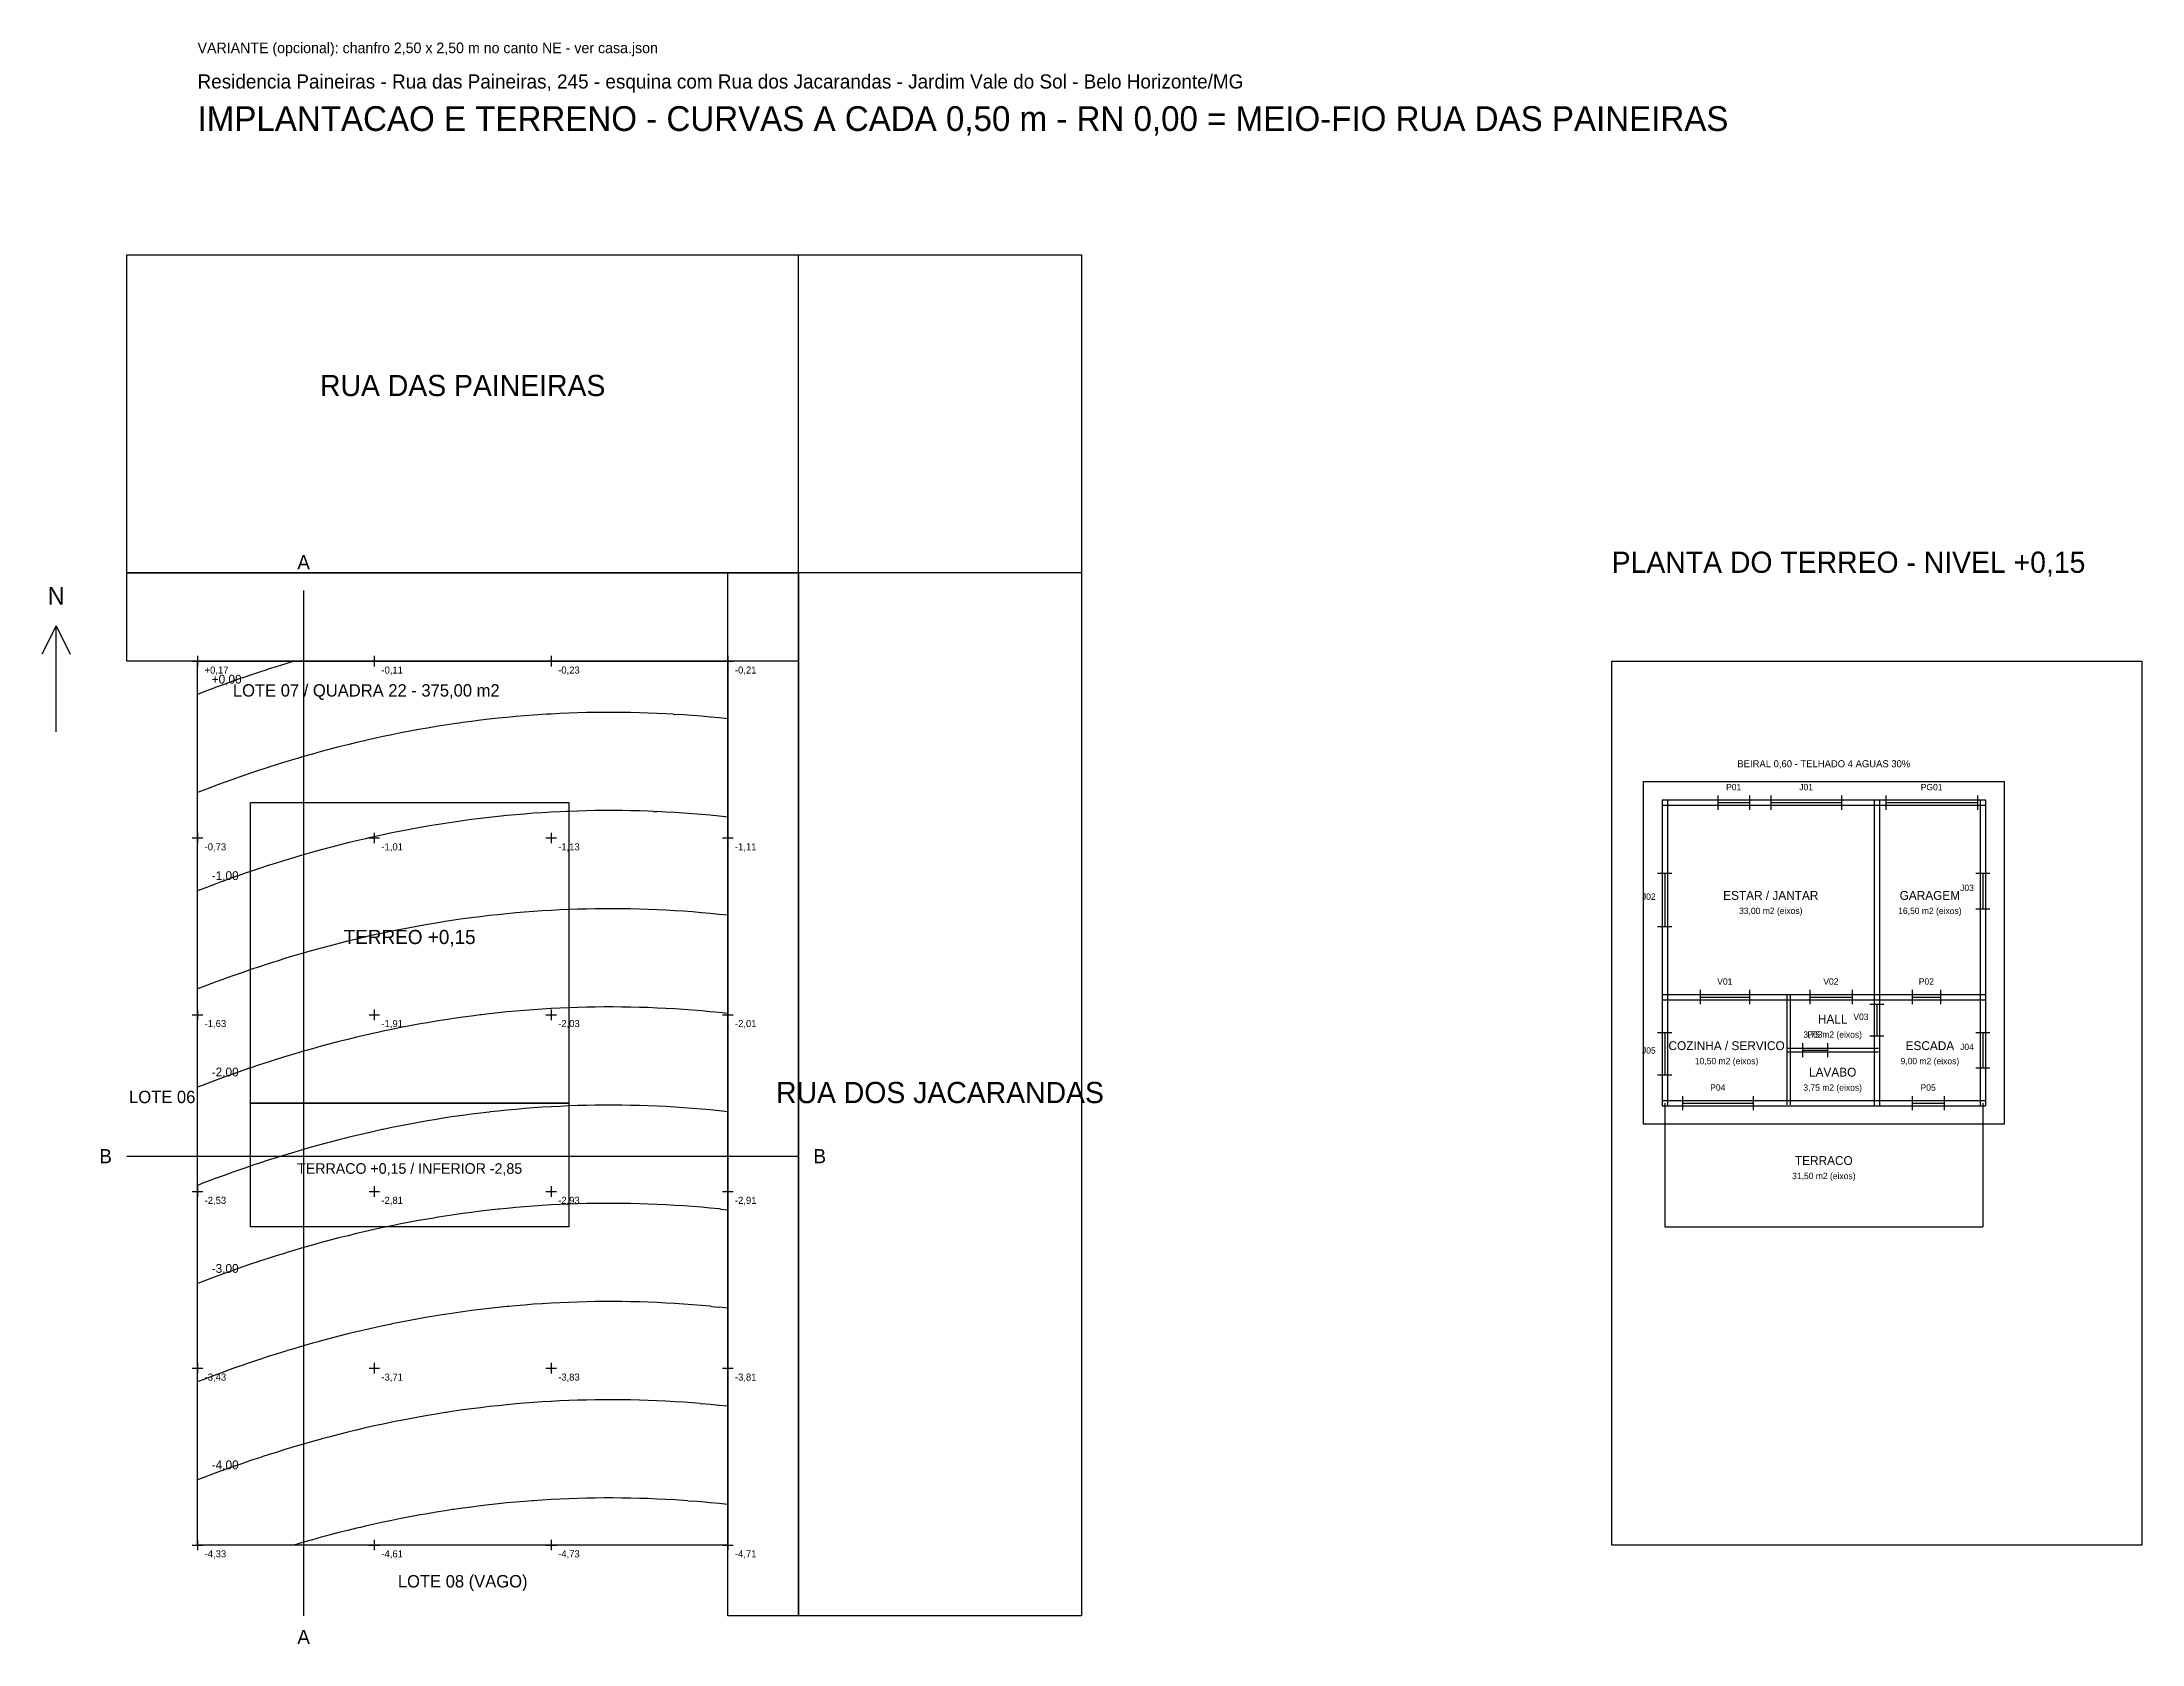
# Model space of a CAD drawing. Header units: metres. Extents: x -5 to 88.6, y -57.7 to 17.5.
# Drawn here: x -4.4 to 55, y -27.8 to 17.5 of the extents above; entities that cross this region are included whole.
import ezdxf
from ezdxf.enums import TextEntityAlignment as Align

# ---------------------------------------------------------------- set-up
doc = ezdxf.new("R2010")
doc.units = ezdxf.units.M
for name, color, linetype in [('AMBIENTES', 7, 'CONTINUOUS'), ('COBERTURA', 30, 'CONTINUOUS'), ('CORTE', 1, 'CONTINUOUS'), ('COTAS_TERRENO', 2, 'CONTINUOUS'), ('CURVAS_MESTRAS', 94, 'CONTINUOUS'), ('CURVAS_NIVEL', 3, 'CONTINUOUS'), ('ESQUADRIAS', 4, 'CONTINUOUS'), ('GUARDA_CORPO', 6, 'CONTINUOUS'), ('LOTE', 7, 'CONTINUOUS'), ('PAREDES_TERREO', 1, 'CONTINUOUS'), ('PASSEIO', 9, 'CONTINUOUS'), ('PROJECAO', 8, 'CONTINUOUS'), ('TEXTO', 7, 'CONTINUOUS'), ('VIAS', 8, 'CONTINUOUS')]:
    doc.layers.add(name, color=color, linetype=linetype)

msp = doc.modelspace()

# ---------------------------------------------------------------- texts
at = {"layer": 'AMBIENTES'}
for s, height, p in [('ESTAR / JANTAR', 0.25, (44.5, -6.75)), ('GARAGEM', 0.25, (49, -6.75)), ('33,00 m2 (eixos)', 0.18, (44.5, -7.15)), ('16,50 m2 (eixos)', 0.18, (49, -7.15)), ('HALL', 0.25, (46.25, -10.25)), ('3,75 m2 (eixos)', 0.18, (46.25, -10.65)), ('COZINHA / SERVICO', 0.25, (43.25, -11)), ('10,50 m2 (eixos)', 0.18, (43.25, -11.4)), ('9,00 m2 (eixos)', 0.18, (49, -11.4)), ('ESCADA', 0.25, (49, -11)), ('LAVABO', 0.25, (46.25, -11.75)), ('3,75 m2 (eixos)', 0.18, (46.25, -12.15)), ('TERRACO', 0.25, (46, -14.25)), ('31,50 m2 (eixos)', 0.18, (46, -14.65))]:
    msp.add_text(s, height=height, dxfattribs=at).set_placement(p, align=Align.CENTER)
at = {"layer": 'COBERTURA'}
msp.add_text('BEIRAL 0,60 - TELHADO 4 AGUAS 30%', height=0.2, dxfattribs=at).set_placement((46, -3), align=Align.CENTER)
at = {"layer": 'CORTE'}
for s, p in [('A', (3, 2.6)), ('B', (-2.6, -14.2)), ('B', (17.6, -14.2)), ('A', (3, -27.8))]:
    msp.add_text(s, height=0.4, dxfattribs=at).set_placement(p, align=Align.CENTER)
at = {"layer": 'COTAS_TERRENO'}
for s, height, p in [('+0,17', 0.2, (0.2, -0.35)), ('+0,00', 0.25, (0.4, -0.6346)), ('-0,11', 0.2, (5.2, -0.35)), ('-0,23', 0.2, (10.2, -0.35)), ('-0,21', 0.2, (15.2, -0.35)), ('-0,73', 0.2, (0.2, -5.35)), ('-1,01', 0.2, (5.2, -5.35)), ('-1,13', 0.2, (10.2, -5.35)), ('-1,11', 0.2, (15.2, -5.35)), ('-1,00', 0.25, (0.4, -6.1902)), ('-1,63', 0.2, (0.2, -10.35)), ('-1,91', 0.2, (5.2, -10.35)), ('-2,03', 0.2, (10.2, -10.35)), ('-2,01', 0.2, (15.2, -10.35)), ('-2,00', 0.25, (0.4, -11.7457)), ('-2,53', 0.2, (0.2, -15.35)), ('-2,81', 0.2, (5.2, -15.35)), ('-2,93', 0.2, (10.2, -15.35)), ('-2,91', 0.2, (15.2, -15.35)), ('-3,00', 0.25, (0.4, -17.3013)), ('-3,43', 0.2, (0.2, -20.35)), ('-3,71', 0.2, (5.2, -20.35)), ('-3,83', 0.2, (10.2, -20.35)), ('-3,81', 0.2, (15.2, -20.35)), ('-4,00', 0.25, (0.4, -22.8568)), ('-4,33', 0.2, (0.2, -25.35)), ('-4,61', 0.2, (5.2, -25.35)), ('-4,73', 0.2, (10.2, -25.35)), ('-4,71', 0.2, (15.2, -25.35))]:
    msp.add_text(s, height=height, dxfattribs=at).set_placement(p)
at = {"layer": 'ESQUADRIAS'}
for s, p in [('P01', (43.45, -3.65)), ('J01', (45.5, -3.65)), ('PG01', (49.05, -3.65)), ('J03', (50.05, -6.5)), ('J02', (41.05, -6.75)), ('V01', (43.2, -9.15)), ('V02', (46.2, -9.15)), ('P02', (48.9, -9.15)), ('V03', (47.05, -10.15)), ('P03', (45.75, -10.65)), ('J05', (41.05, -11.1)), ('J04', (50.05, -11)), ('P04', (43, -12.15)), ('P05', (48.95, -12.15))]:
    msp.add_text(s, height=0.18, dxfattribs=at).set_placement(p, align=Align.CENTER)
at = {"layer": 'TEXTO'}
for s, height, p in [('VARIANTE (opcional): chanfro 2,50 x 2,50 m no canto NE - ver casa.json', 0.3, (0, 17.2)), ('Residencia Paineiras - Rua das Paineiras, 245 - esquina com Rua dos Jacarandas - Jardim Vale do Sol - Belo Horizonte/MG', 0.4, (0, 16.2)), ('IMPLANTACAO E TERRENO - CURVAS A CADA 0,50 m - RN 0,00 = MEIO-FIO RUA DAS PAINEIRAS', 0.7, (0, 15)), ('PLANTA DO TERREO - NIVEL +0,15', 0.6, (40, 2.5)), ('LOTE 07 / QUADRA 22 - 375,00 m2', 0.35, (1, -1))]:
    msp.add_text(s, height=height, dxfattribs=at).set_placement(p)
for s, height, p in [('RUA DAS PAINEIRAS', 0.6, (7.5, 7.5)), ('N', 0.5, (-4, 1.6)), ('TERREO +0,15', 0.4, (6, -8)), ('LOTE 06', 0.35, (-1, -12.5)), ('RUA DOS JACARANDAS', 0.6, (21, -12.5)), ('TERRACO +0,15 / INFERIOR -2,85', 0.3, (6, -14.5)), ('LOTE 08 (VAGO)', 0.35, (7.5, -26.2))]:
    msp.add_text(s, height=height, dxfattribs=at).set_placement(p, align=Align.CENTER)

# ---------------------------------------------------------------- linework, layer by layer
at = {"layer": 'COBERTURA'}
for p, q in [((40.9, -3.4), (51.1, -3.4)), ((40.9, -13.1), (40.9, -3.4)), ((51.1, -3.4), (51.1, -13.1)), ((51.1, -13.1), (40.9, -13.1))]:
    msp.add_line(p, q, dxfattribs=at)
at = {"layer": 'CORTE'}
for p, q in [((3, 2), (3, -27)), ((-2, -14), (17, -14))]:
    msp.add_line(p, q, dxfattribs=at)
at = {"layer": 'COTAS_TERRENO'}
for p, q in [((-0.15, 0), (0.15, 0)), ((0, 0.15), (0, -0.15)), ((4.85, 0), (5.15, 0)), ((5, 0.15), (5, -0.15)), ((9.85, 0), (10.15, 0)), ((10, 0.15), (10, -0.15)), ((14.85, 0), (15.15, 0)), ((15, 0.15), (15, -0.15)), ((-0.15, -5), (0.15, -5)), ((0, -4.85), (0, -5.15)), ((4.85, -5), (5.15, -5)), ((5, -4.85), (5, -5.15)), ((9.85, -5), (10.15, -5)), ((10, -4.85), (10, -5.15)), ((14.85, -5), (15.15, -5)), ((15, -4.85), (15, -5.15)), ((-0.15, -10), (0.15, -10)), ((0, -9.85), (0, -10.15)), ((4.85, -10), (5.15, -10)), ((5, -9.85), (5, -10.15)), ((9.85, -10), (10.15, -10)), ((10, -9.85), (10, -10.15)), ((14.85, -10), (15.15, -10)), ((15, -9.85), (15, -10.15)), ((0, -14.85), (0, -15.15)), ((5, -14.85), (5, -15.15)), ((10, -14.85), (10, -15.15)), ((15, -14.85), (15, -15.15)), ((-0.15, -15), (0.15, -15)), ((4.85, -15), (5.15, -15)), ((9.85, -15), (10.15, -15)), ((14.85, -15), (15.15, -15)), ((-0.15, -20), (0.15, -20)), ((0, -19.85), (0, -20.15)), ((4.85, -20), (5.15, -20)), ((5, -19.85), (5, -20.15)), ((9.85, -20), (10.15, -20)), ((10, -19.85), (10, -20.15)), ((14.85, -20), (15.15, -20)), ((15, -19.85), (15, -20.15)), ((0, -24.85), (0, -25.15)), ((5, -24.85), (5, -25.15)), ((10, -24.85), (10, -25.15)), ((15, -24.85), (15, -25.15)), ((-0.15, -25), (0.15, -25)), ((4.85, -25), (5.15, -25)), ((9.85, -25), (10.15, -25)), ((14.85, -25), (15.15, -25))]:
    msp.add_line(p, q, dxfattribs=at)
at = {"layer": 'CURVAS_MESTRAS'}
for p, q in [((2.7304, 0), (2.5, -0.0694)), ((1, -0.5653), (0.75, -0.6552)), ((1.1858, -0.5), (1, -0.5653)), ((1.25, -0.4774), (1.1858, -0.5)), ((1.5, -0.3917), (1.25, -0.4774)), ((1.75, -0.308), (1.5, -0.3917)), ((1.9277, -0.25), (1.75, -0.308)), ((2, -0.2264), (1.9277, -0.25)), ((2.25, -0.1469), (2, -0.2264)), ((2.5, -0.0694), (2.25, -0.1469)), ((0.25, -0.8413), (0, -0.9375)), ((0.4926, -0.75), (0.25, -0.8413)), ((0.5, -0.7472), (0.4926, -0.75)), ((0.75, -0.6552), (0.5, -0.7472)), ((6.0526, -4.75), (6, -4.7597)), ((6.25, -4.7135), (6.0526, -4.75)), ((6.5, -4.6694), (6.25, -4.7135)), ((6.75, -4.6274), (6.5, -4.6694)), ((7, -4.5875), (6.75, -4.6274)), ((7.25, -4.5497), (7, -4.5875)), ((7.5, -4.5139), (7.25, -4.5497)), ((7.6031, -4.5), (7.5, -4.5139)), ((7.75, -4.4802), (7.6031, -4.5)), ((8, -4.4486), (7.75, -4.4802)), ((8.25, -4.4191), (8, -4.4486)), ((8.5, -4.3917), (8.25, -4.4191)), ((8.75, -4.3663), (8.5, -4.3917)), ((9, -4.3431), (8.75, -4.3663)), ((9.25, -4.3219), (9, -4.3431)), ((9.5, -4.3028), (9.25, -4.3219)), ((9.75, -4.2858), (9.5, -4.3028)), ((10, -4.2708), (9.75, -4.2858)), ((10.25, -4.258), (10, -4.2708)), ((10.4355, -4.25), (10.25, -4.258)), ((10.5, -4.2472), (10.4355, -4.25)), ((10.75, -4.2385), (10.5, -4.2472)), ((11, -4.2319), (10.75, -4.2385)), ((11.25, -4.2274), (11, -4.2319)), ((11.5, -4.225), (11.25, -4.2274)), ((11.75, -4.2247), (11.5, -4.225)), ((12, -4.2264), (11.75, -4.2247)), ((12.25, -4.2302), (12, -4.2264)), ((12.5, -4.2361), (12.25, -4.2302)), ((12.75, -4.2441), (12.5, -4.2361)), ((12.8966, -4.25), (12.75, -4.2441)), ((12.8966, -4.25), (13, -4.2542)), ((13.25, -4.2663), (13, -4.2542)), ((13.5, -4.2806), (13.25, -4.2663)), ((13.75, -4.2969), (13.5, -4.2806)), ((14, -4.3153), (13.75, -4.2969)), ((14.25, -4.3358), (14, -4.3153)), ((14.5, -4.3583), (14.25, -4.3358)), ((14.75, -4.383), (14.5, -4.3583)), ((15, -4.4097), (14.75, -4.383)), ((3.5, -5.3361), (3.25, -5.4052)), ((3.75, -5.2691), (3.5, -5.3361)), ((3.8235, -5.25), (3.75, -5.2691)), ((4, -5.2042), (3.8235, -5.25)), ((4.25, -5.1413), (4, -5.2042)), ((4.5, -5.0806), (4.25, -5.1413)), ((4.75, -5.0219), (4.5, -5.0806)), ((4.8466, -5), (4.75, -5.0219)), ((5, -4.9653), (4.8466, -5)), ((5.25, -4.9108), (5, -4.9653)), ((5.5, -4.8583), (5.25, -4.9108)), ((5.75, -4.808), (5.5, -4.8583)), ((6, -4.7597), (5.75, -4.808)), ((1.75, -5.8635), (1.5, -5.9472)), ((2, -5.7819), (1.75, -5.8635)), ((2.1004, -5.75), (2, -5.7819)), ((2.25, -5.7024), (2.1004, -5.75)), ((2.5, -5.625), (2.25, -5.7024)), ((2.75, -5.5497), (2.5, -5.625)), ((2.9194, -5.5), (2.75, -5.5497)), ((3, -5.4764), (2.9194, -5.5)), ((3.25, -5.4052), (3, -5.4764)), ((0.25, -6.3969), (0, -6.4931)), ((0.5, -6.3028), (0.25, -6.3969)), ((0.6434, -6.25), (0.5, -6.3028)), ((0.75, -6.2108), (0.6434, -6.25)), ((1, -6.1208), (0.75, -6.2108)), ((1.25, -6.033), (1, -6.1208)), ((1.3462, -6), (1.25, -6.033)), ((1.5, -5.9472), (1.3462, -6)), ((7.5, -10.0694), (7.25, -10.1052)), ((7.75, -10.0358), (7.5, -10.0694)), ((8, -10.0042), (7.75, -10.0358)), ((8.0353, -10), (8, -10.0042)), ((8.25, -9.9747), (8.0353, -10)), ((8.5, -9.9472), (8.25, -9.9747)), ((8.75, -9.9219), (8.5, -9.9472)), ((9, -9.8986), (8.75, -9.9219)), ((9.25, -9.8774), (9, -9.8986)), ((9.5, -9.8583), (9.25, -9.8774)), ((9.75, -9.8413), (9.5, -9.8583)), ((10, -9.8264), (9.75, -9.8413)), ((10.25, -9.8135), (10, -9.8264)), ((10.5, -9.8028), (10.25, -9.8135)), ((10.75, -9.7941), (10.5, -9.8028)), ((11, -9.7875), (10.75, -9.7941)), ((11.25, -9.783), (11, -9.7875)), ((11.5, -9.7806), (11.25, -9.783)), ((11.75, -9.7802), (11.5, -9.7806)), ((12, -9.7819), (11.75, -9.7802)), ((12.25, -9.7858), (12, -9.7819)), ((12.5, -9.7917), (12.25, -9.7858)), ((12.75, -9.7997), (12.5, -9.7917)), ((13, -9.8097), (12.75, -9.7997)), ((13.25, -9.8219), (13, -9.8097)), ((13.5, -9.8361), (13.25, -9.8219)), ((13.75, -9.8524), (13.5, -9.8361)), ((14, -9.8708), (13.75, -9.8524)), ((14.25, -9.8913), (14, -9.8708)), ((14.5, -9.9139), (14.25, -9.8913)), ((14.75, -9.9385), (14.5, -9.9139)), ((15, -9.9653), (14.75, -9.9385)), ((4.5, -10.6361), (4.25, -10.6969)), ((4.75, -10.5774), (4.5, -10.6361)), ((5, -10.5208), (4.75, -10.5774)), ((5.0955, -10.5), (5, -10.5208)), ((5.25, -10.4663), (5.0955, -10.5)), ((5.5, -10.4139), (5.25, -10.4663)), ((5.75, -10.3635), (5.5, -10.4139)), ((6, -10.3153), (5.75, -10.3635)), ((6.25, -10.2691), (6, -10.3153)), ((6.3583, -10.25), (6.25, -10.2691)), ((6.5, -10.225), (6.3583, -10.25)), ((6.75, -10.183), (6.5, -10.225)), ((7, -10.1431), (6.75, -10.183)), ((7.25, -10.1052), (7, -10.1431)), ((2.25, -11.258), (2, -11.3375)), ((2.2758, -11.25), (2.25, -11.258)), ((2.5, -11.1806), (2.2758, -11.25)), ((2.75, -11.1052), (2.5, -11.1806)), ((3, -11.0319), (2.75, -11.1052)), ((3.1122, -11), (3, -11.0319)), ((3.25, -10.9608), (3.1122, -11)), ((3.5, -10.8917), (3.25, -10.9608)), ((3.75, -10.8247), (3.5, -10.8917)), ((4, -10.7597), (3.75, -10.8247)), ((4.0387, -10.75), (4, -10.7597)), ((4.25, -10.6969), (4.0387, -10.75)), ((0.5, -11.8583), (0.25, -11.9524)), ((0.75, -11.7663), (0.5, -11.8583)), ((0.7954, -11.75), (0.75, -11.7663)), ((1, -11.6764), (0.7954, -11.75)), ((1.25, -11.5885), (1, -11.6764)), ((1.5, -11.5028), (1.25, -11.5885)), ((1.5083, -11.5), (1.5, -11.5028)), ((1.75, -11.4191), (1.5083, -11.5)), ((2, -11.3375), (1.75, -11.4191)), ((0.1264, -12), (0, -12.0486)), ((0.25, -11.9524), (0.1264, -12)), ((9.25, -15.433), (9, -15.4542)), ((9.5, -15.4139), (9.25, -15.433)), ((9.75, -15.3969), (9.5, -15.4139)), ((10, -15.3819), (9.75, -15.3969)), ((10.25, -15.3691), (10, -15.3819)), ((10.5, -15.3583), (10.25, -15.3691)), ((10.75, -15.3497), (10.5, -15.3583)), ((11, -15.3431), (10.75, -15.3497)), ((11.25, -15.3385), (11, -15.3431)), ((11.5, -15.3361), (11.25, -15.3385)), ((11.75, -15.3358), (11.5, -15.3361)), ((12, -15.3375), (11.75, -15.3358)), ((12.25, -15.3413), (12, -15.3375)), ((12.5, -15.3472), (12.25, -15.3413)), ((12.75, -15.3552), (12.5, -15.3472)), ((13, -15.3653), (12.75, -15.3552)), ((13.25, -15.3774), (13, -15.3653)), ((13.5, -15.3917), (13.25, -15.3774)), ((13.75, -15.408), (13.5, -15.3917)), ((14, -15.4264), (13.75, -15.408)), ((14.25, -15.4469), (14, -15.4264)), ((5.25, -16.0219), (5, -16.0764)), ((5.3543, -16), (5.25, -16.0219)), ((5.5, -15.9694), (5.3543, -16)), ((5.75, -15.9191), (5.5, -15.9694)), ((6, -15.8708), (5.75, -15.9191)), ((6.25, -15.8247), (6, -15.8708)), ((6.5, -15.7806), (6.25, -15.8247)), ((6.6818, -15.75), (6.5, -15.7806)), ((6.75, -15.7385), (6.6818, -15.75)), ((7, -15.6986), (6.75, -15.7385)), ((7.25, -15.6608), (7, -15.6986)), ((7.5, -15.625), (7.25, -15.6608)), ((7.75, -15.5913), (7.5, -15.625)), ((8, -15.5597), (7.75, -15.5913)), ((8.25, -15.5302), (8, -15.5597)), ((8.5, -15.5028), (8.25, -15.5302)), ((8.5274, -15.5), (8.5, -15.5028)), ((8.75, -15.4774), (8.5274, -15.5)), ((9, -15.4542), (8.75, -15.4774)), ((14.5, -15.4694), (14.25, -15.4469)), ((14.75, -15.4941), (14.5, -15.4694)), ((14.8052, -15.5), (14.75, -15.4941)), ((14.8052, -15.5), (15, -15.5208)), ((3, -16.5875), (2.75, -16.6608)), ((3.25, -16.5163), (3, -16.5875)), ((3.309, -16.5), (3.25, -16.5163)), ((3.5, -16.4472), (3.309, -16.5)), ((3.75, -16.3802), (3.5, -16.4472)), ((4, -16.3153), (3.75, -16.3802)), ((4.25, -16.2524), (4, -16.3153)), ((4.26, -16.25), (4.25, -16.2524)), ((4.5, -16.1917), (4.26, -16.25)), ((4.75, -16.133), (4.5, -16.1917)), ((5, -16.0764), (4.75, -16.133)), ((1.25, -17.1441), (1, -17.2319)), ((1.5, -17.0583), (1.25, -17.1441)), ((1.6743, -17), (1.5, -17.0583)), ((1.75, -16.9747), (1.6743, -17)), ((2, -16.8931), (1.75, -16.9747)), ((2.25, -16.8135), (2, -16.8931)), ((2.4552, -16.75), (2.25, -16.8135)), ((2.5, -16.7361), (2.4552, -16.75)), ((2.75, -16.6608), (2.5, -16.7361)), ((0.25, -17.508), (0, -17.6042)), ((0.2712, -17.5), (0.25, -17.508)), ((0.5, -17.4139), (0.2712, -17.5)), ((0.75, -17.3219), (0.5, -17.4139)), ((0.9498, -17.25), (0.75, -17.3219)), ((1, -17.2319), (0.9498, -17.25)), ((6.25, -21.3802), (6, -21.4264)), ((6.5, -21.3361), (6.25, -21.3802)), ((6.75, -21.2941), (6.5, -21.3361)), ((7, -21.2542), (6.75, -21.2941)), ((7.0275, -21.25), (7, -21.2542)), ((7.25, -21.2163), (7.0275, -21.25)), ((7.5, -21.1806), (7.25, -21.2163)), ((7.75, -21.1469), (7.5, -21.1806)), ((8, -21.1153), (7.75, -21.1469)), ((8.25, -21.0858), (8, -21.1153)), ((8.5, -21.0583), (8.25, -21.0858)), ((8.75, -21.033), (8.5, -21.0583)), ((9, -21.0097), (8.75, -21.033)), ((9.1148, -21), (9, -21.0097)), ((9.25, -20.9885), (9.1148, -21)), ((9.5, -20.9694), (9.25, -20.9885)), ((9.75, -20.9524), (9.5, -20.9694)), ((10, -20.9375), (9.75, -20.9524)), ((10.25, -20.9247), (10, -20.9375)), ((10.5, -20.9139), (10.25, -20.9247)), ((10.75, -20.9052), (10.5, -20.9139)), ((11, -20.8986), (10.75, -20.9052)), ((11.25, -20.8941), (11, -20.8986)), ((11.5, -20.8917), (11.25, -20.8941)), ((11.75, -20.8913), (11.5, -20.8917)), ((12, -20.8931), (11.75, -20.8913)), ((12.25, -20.8969), (12, -20.8931)), ((12.5, -20.9028), (12.25, -20.8969)), ((12.75, -20.9108), (12.5, -20.9028)), ((13, -20.9208), (12.75, -20.9108)), ((13.25, -20.933), (13, -20.9208)), ((13.5, -20.9472), (13.25, -20.933)), ((13.75, -20.9635), (13.5, -20.9472)), ((14, -20.9819), (13.75, -20.9635)), ((14.2203, -21), (14, -20.9819)), ((14.2203, -21), (14.25, -21.0024)), ((14.5, -21.025), (14.25, -21.0024)), ((14.75, -21.0497), (14.5, -21.025)), ((15, -21.0764), (14.75, -21.0497)), ((3.75, -21.9358), (3.5104, -22)), ((4, -21.8708), (3.75, -21.9358)), ((4.25, -21.808), (4, -21.8708)), ((4.4886, -21.75), (4.25, -21.808)), ((4.5, -21.7472), (4.4886, -21.75)), ((4.75, -21.6885), (4.5, -21.7472)), ((5, -21.6319), (4.75, -21.6885)), ((5.25, -21.5774), (5, -21.6319)), ((5.5, -21.525), (5.25, -21.5774)), ((5.6241, -21.5), (5.5, -21.525)), ((5.75, -21.4747), (5.6241, -21.5)), ((6, -21.4264), (5.75, -21.4747)), ((1.75, -22.5302), (1.5, -22.6139)), ((1.8426, -22.5), (1.75, -22.5302)), ((2, -22.4486), (1.8426, -22.5)), ((2.25, -22.3691), (2, -22.4486)), ((2.5, -22.2917), (2.25, -22.3691)), ((2.6382, -22.25), (2.5, -22.2917)), ((2.75, -22.2163), (2.6382, -22.25)), ((3, -22.1431), (2.75, -22.2163)), ((3.25, -22.0719), (3, -22.1431)), ((3.5, -22.0028), (3.25, -22.0719)), ((3.5104, -22), (3.5, -22.0028)), ((0.25, -23.0635), (0, -23.1597)), ((0.4188, -23), (0.25, -23.0635)), ((0.5, -22.9694), (0.4188, -23)), ((0.75, -22.8774), (0.5, -22.9694)), ((1, -22.7875), (0.75, -22.8774)), ((1.1067, -22.75), (1, -22.7875)), ((1.25, -22.6997), (1.1067, -22.75)), ((1.5, -22.6139), (1.25, -22.6997))]:
    msp.add_line(p, q, dxfattribs=at)
at = {"layer": 'CURVAS_NIVEL'}
for p, q in [((7.25, -1.7719), (7, -1.8097)), ((7.4029, -1.75), (7.25, -1.7719)), ((7.5, -1.7361), (7.4029, -1.75)), ((7.75, -1.7024), (7.5, -1.7361)), ((8, -1.6708), (7.75, -1.7024)), ((8.25, -1.6413), (8, -1.6708)), ((8.5, -1.6139), (8.25, -1.6413)), ((8.75, -1.5885), (8.5, -1.6139)), ((9, -1.5653), (8.75, -1.5885)), ((9.25, -1.5441), (9, -1.5653)), ((9.5, -1.525), (9.25, -1.5441)), ((9.75, -1.508), (9.5, -1.525)), ((9.8837, -1.5), (9.75, -1.508)), ((10, -1.4931), (9.8837, -1.5)), ((10.25, -1.4802), (10, -1.4931)), ((10.5, -1.4694), (10.25, -1.4802)), ((10.75, -1.4608), (10.5, -1.4694)), ((11, -1.4542), (10.75, -1.4608)), ((11.25, -1.4497), (11, -1.4542)), ((11.5, -1.4472), (11.25, -1.4497)), ((11.75, -1.4469), (11.5, -1.4472)), ((12, -1.4486), (11.75, -1.4469)), ((12.25, -1.4524), (12, -1.4486)), ((12.5, -1.4583), (12.25, -1.4524)), ((12.75, -1.4663), (12.5, -1.4583)), ((13, -1.4764), (12.75, -1.4663)), ((13.25, -1.4885), (13, -1.4764)), ((13.4512, -1.5), (13.25, -1.4885)), ((13.4512, -1.5), (13.5, -1.5028)), ((13.75, -1.5191), (13.5, -1.5028)), ((14, -1.5375), (13.75, -1.5191)), ((14.25, -1.558), (14, -1.5375)), ((14.5, -1.5806), (14.25, -1.558)), ((14.75, -1.6052), (14.5, -1.5806)), ((15, -1.6319), (14.75, -1.6052)), ((4.25, -2.3635), (4, -2.4264)), ((4.5, -2.3028), (4.25, -2.3635)), ((4.7249, -2.25), (4.5, -2.3028)), ((4.75, -2.2441), (4.7249, -2.25)), ((5, -2.1875), (4.75, -2.2441)), ((5.25, -2.133), (5, -2.1875)), ((5.5, -2.0806), (5.25, -2.133)), ((5.75, -2.0302), (5.5, -2.0806)), ((5.9065, -2), (5.75, -2.0302)), ((6, -1.9819), (5.9065, -2)), ((6.25, -1.9358), (6, -1.9819)), ((6.5, -1.8917), (6.25, -1.9358)), ((6.75, -1.8497), (6.5, -1.8917)), ((7, -1.8097), (6.75, -1.8497)), ((2.25, -2.9247), (2.0131, -3)), ((2.5, -2.8472), (2.25, -2.9247)), ((2.75, -2.7719), (2.5, -2.8472)), ((2.8246, -2.75), (2.75, -2.7719)), ((3, -2.6986), (2.8246, -2.75)), ((3.25, -2.6274), (3, -2.6986)), ((3.5, -2.5583), (3.25, -2.6274)), ((3.7176, -2.5), (3.5, -2.5583)), ((3.75, -2.4913), (3.7176, -2.5)), ((4, -2.4264), (3.75, -2.4913)), ((0.5, -3.525), (0.25, -3.6191)), ((0.5679, -3.5), (0.5, -3.525)), ((0.75, -3.433), (0.5679, -3.5)), ((1, -3.3431), (0.75, -3.433)), ((1.25, -3.2552), (1, -3.3431)), ((1.2652, -3.25), (1.25, -3.2552)), ((1.5, -3.1694), (1.2652, -3.25)), ((1.75, -3.0858), (1.5, -3.1694)), ((2, -3.0042), (1.75, -3.0858)), ((2.0131, -3), (2, -3.0042)), ((0.25, -3.6191), (0, -3.7153)), ((9, -7.1208), (8.75, -7.1441)), ((9.25, -7.0997), (9, -7.1208)), ((9.5, -7.0806), (9.25, -7.0997)), ((9.75, -7.0635), (9.5, -7.0806)), ((10, -7.0486), (9.75, -7.0635)), ((10.25, -7.0358), (10, -7.0486)), ((10.5, -7.025), (10.25, -7.0358)), ((10.75, -7.0163), (10.5, -7.025)), ((11, -7.0097), (10.75, -7.0163)), ((11.25, -7.0052), (11, -7.0097)), ((11.5, -7.0028), (11.25, -7.0052)), ((11.75, -7.0024), (11.5, -7.0028)), ((12, -7.0042), (11.75, -7.0024)), ((12.25, -7.008), (12, -7.0042)), ((12.5, -7.0139), (12.25, -7.008)), ((12.75, -7.0219), (12.5, -7.0139)), ((13, -7.0319), (12.75, -7.0219)), ((13.25, -7.0441), (13, -7.0319)), ((13.5, -7.0583), (13.25, -7.0441)), ((13.75, -7.0747), (13.5, -7.0583)), ((14, -7.0931), (13.75, -7.0747)), ((14.25, -7.1135), (14, -7.0931)), ((14.5, -7.1361), (14.25, -7.1135)), ((5.25, -7.6885), (5, -7.7431)), ((5.5, -7.6361), (5.25, -7.6885)), ((5.75, -7.5858), (5.5, -7.6361)), ((6, -7.5375), (5.75, -7.5858)), ((6.203, -7.5), (6, -7.5375)), ((6.25, -7.4913), (6.203, -7.5)), ((6.5, -7.4472), (6.25, -7.4913)), ((6.75, -7.4052), (6.5, -7.4472)), ((7, -7.3653), (6.75, -7.4052)), ((7.25, -7.3274), (7, -7.3653)), ((7.5, -7.2917), (7.25, -7.3274)), ((7.75, -7.258), (7.5, -7.2917)), ((7.8132, -7.25), (7.75, -7.258)), ((8, -7.2264), (7.8132, -7.25)), ((8.25, -7.1969), (8, -7.2264)), ((8.5, -7.1694), (8.25, -7.1969)), ((8.75, -7.1441), (8.5, -7.1694)), ((14.75, -7.1608), (14.5, -7.1361)), ((15, -7.1875), (14.75, -7.1608)), ((3, -8.2542), (2.75, -8.3274)), ((3.0146, -8.25), (3, -8.2542)), ((3.25, -8.183), (3.0146, -8.25)), ((3.5, -8.1139), (3.25, -8.183)), ((3.75, -8.0469), (3.5, -8.1139)), ((3.9305, -8), (3.75, -8.0469)), ((4, -7.9819), (3.9305, -8)), ((4.25, -7.9191), (4, -7.9819)), ((4.5, -7.8583), (4.25, -7.9191)), ((4.75, -7.7997), (4.5, -7.8583)), ((4.9693, -7.75), (4.75, -7.7997)), ((5, -7.7431), (4.9693, -7.75)), ((1, -8.8986), (0.75, -8.9885)), ((1.25, -8.8108), (1, -8.8986)), ((1.4271, -8.75), (1.25, -8.8108)), ((1.5, -8.725), (1.4271, -8.75)), ((1.75, -8.6413), (1.5, -8.725)), ((2, -8.5597), (1.75, -8.6413)), ((2.1878, -8.5), (2, -8.5597)), ((2.25, -8.4802), (2.1878, -8.5)), ((2.5, -8.4028), (2.25, -8.4802)), ((2.75, -8.3274), (2.5, -8.4028)), ((0.0542, -9.25), (0, -9.2708)), ((0.25, -9.1747), (0.0542, -9.25)), ((0.5, -9.0806), (0.25, -9.1747)), ((0.7189, -9), (0.5, -9.0806)), ((0.75, -8.9885), (0.7189, -9)), ((6.25, -13.0469), (6, -13.0931)), ((6.5, -13.0028), (6.25, -13.0469)), ((6.5165, -13), (6.5, -13.0028)), ((6.75, -12.9608), (6.5165, -13)), ((7, -12.9208), (6.75, -12.9608)), ((7.25, -12.883), (7, -12.9208)), ((7.5, -12.8472), (7.25, -12.883)), ((7.75, -12.8135), (7.5, -12.8472)), ((8, -12.7819), (7.75, -12.8135)), ((8.25, -12.7524), (8, -12.7819)), ((8.2722, -12.75), (8.25, -12.7524)), ((8.5, -12.725), (8.2722, -12.75)), ((8.75, -12.6997), (8.5, -12.725)), ((9, -12.6764), (8.75, -12.6997)), ((9.25, -12.6552), (9, -12.6764)), ((9.5, -12.6361), (9.25, -12.6552)), ((9.75, -12.6191), (9.5, -12.6361)), ((10, -12.6042), (9.75, -12.6191)), ((10.25, -12.5913), (10, -12.6042)), ((10.5, -12.5806), (10.25, -12.5913)), ((10.75, -12.5719), (10.5, -12.5806)), ((11, -12.5653), (10.75, -12.5719)), ((11.25, -12.5608), (11, -12.5653)), ((11.5, -12.5583), (11.25, -12.5608)), ((11.75, -12.558), (11.5, -12.5583)), ((12, -12.5597), (11.75, -12.558)), ((12.25, -12.5635), (12, -12.5597)), ((12.5, -12.5694), (12.25, -12.5635)), ((12.75, -12.5774), (12.5, -12.5694)), ((13, -12.5875), (12.75, -12.5774)), ((13.25, -12.5997), (13, -12.5875)), ((13.5, -12.6139), (13.25, -12.5997)), ((13.75, -12.6302), (13.5, -12.6139)), ((14, -12.6486), (13.75, -12.6302)), ((14.25, -12.6691), (14, -12.6486)), ((14.5, -12.6917), (14.25, -12.6691)), ((14.75, -12.7163), (14.5, -12.6917)), ((15, -12.7431), (14.75, -12.7163)), ((3.75, -13.6024), (3.5, -13.6694)), ((4, -13.5375), (3.75, -13.6024)), ((4.1492, -13.5), (4, -13.5375)), ((4.25, -13.4747), (4.1492, -13.5)), ((4.5, -13.4139), (4.25, -13.4747)), ((4.75, -13.3552), (4.5, -13.4139)), ((5, -13.2986), (4.75, -13.3552)), ((5.2229, -13.25), (5, -13.2986)), ((5.25, -13.2441), (5.2229, -13.25)), ((5.5, -13.1917), (5.25, -13.2441)), ((5.75, -13.1413), (5.5, -13.1917)), ((6, -13.0931), (5.75, -13.1413)), ((1.5913, -14.25), (1.5, -14.2806)), ((1.75, -14.1969), (1.5913, -14.25)), ((2, -14.1153), (1.75, -14.1969)), ((2.25, -14.0358), (2, -14.1153)), ((2.3655, -14), (2.25, -14.0358)), ((2.5, -13.9583), (2.3655, -14)), ((2.75, -13.883), (2.5, -13.9583)), ((3, -13.8097), (2.75, -13.883)), ((3.2098, -13.75), (3, -13.8097)), ((3.25, -13.7385), (3.2098, -13.75)), ((3.5, -13.6694), (3.25, -13.7385)), ((0.1986, -14.75), (0, -14.8264)), ((0.25, -14.7302), (0.1986, -14.75)), ((0.5, -14.6361), (0.25, -14.7302)), ((0.75, -14.5441), (0.5, -14.6361)), ((0.8726, -14.5), (0.75, -14.5441)), ((1, -14.4542), (0.8726, -14.5)), ((1.25, -14.3663), (1, -14.4542)), ((1.5, -14.2806), (1.25, -14.3663)), ((7.5, -18.4028), (7.25, -18.4385)), ((7.75, -18.3691), (7.5, -18.4028)), ((8, -18.3375), (7.75, -18.3691)), ((8.25, -18.308), (8, -18.3375)), ((8.5, -18.2806), (8.25, -18.308)), ((8.75, -18.2552), (8.5, -18.2806)), ((8.806, -18.25), (8.75, -18.2552)), ((9, -18.2319), (8.806, -18.25)), ((9.25, -18.2108), (9, -18.2319)), ((9.5, -18.1917), (9.25, -18.2108)), ((9.75, -18.1747), (9.5, -18.1917)), ((10, -18.1597), (9.75, -18.1747)), ((10.25, -18.1469), (10, -18.1597)), ((10.5, -18.1361), (10.25, -18.1469)), ((10.75, -18.1274), (10.5, -18.1361)), ((11, -18.1208), (10.75, -18.1274)), ((11.25, -18.1163), (11, -18.1208)), ((11.5, -18.1139), (11.25, -18.1163)), ((11.75, -18.1135), (11.5, -18.1139)), ((12, -18.1153), (11.75, -18.1135)), ((12.25, -18.1191), (12, -18.1153)), ((12.5, -18.125), (12.25, -18.1191)), ((12.75, -18.133), (12.5, -18.125)), ((13, -18.1431), (12.75, -18.133)), ((13.25, -18.1552), (13, -18.1431)), ((13.5, -18.1694), (13.25, -18.1552)), ((13.75, -18.1858), (13.5, -18.1694)), ((14, -18.2042), (13.75, -18.1858)), ((14.25, -18.2247), (14, -18.2042)), ((14.5, -18.2472), (14.25, -18.2247)), ((14.5282, -18.25), (14.5, -18.2472)), ((14.5282, -18.25), (14.75, -18.2719)), ((15, -18.2986), (14.75, -18.2719)), ((4.3743, -19), (4.25, -19.0302)), ((4.5, -18.9694), (4.3743, -19)), ((4.75, -18.9108), (4.5, -18.9694)), ((5, -18.8542), (4.75, -18.9108)), ((5.25, -18.7997), (5, -18.8542)), ((5.4868, -18.75), (5.25, -18.7997)), ((5.5, -18.7472), (5.4868, -18.75)), ((5.75, -18.6969), (5.5, -18.7472)), ((6, -18.6486), (5.75, -18.6969)), ((6.25, -18.6024), (6, -18.6486)), ((6.5, -18.5583), (6.25, -18.6024)), ((6.75, -18.5163), (6.5, -18.5583)), ((6.8522, -18.5), (6.75, -18.5163)), ((7, -18.4764), (6.8522, -18.5)), ((7.25, -18.4385), (7, -18.4764)), ((2.25, -19.5913), (2, -19.6708)), ((2.5, -19.5139), (2.25, -19.5913)), ((2.5461, -19.5), (2.5, -19.5139)), ((2.75, -19.4385), (2.5461, -19.5)), ((3, -19.3653), (2.75, -19.4385)), ((3.25, -19.2941), (3, -19.3653)), ((3.4095, -19.25), (3.25, -19.2941)), ((3.5, -19.225), (3.4095, -19.25)), ((3.75, -19.158), (3.5, -19.225)), ((4, -19.0931), (3.75, -19.158)), ((4.25, -19.0302), (4, -19.0931)), ((0.5, -20.1917), (0.345, -20.25)), ((0.75, -20.0997), (0.5, -20.1917)), ((1, -20.0097), (0.75, -20.0997)), ((1.0277, -20), (1, -20.0097)), ((1.25, -19.9219), (1.0277, -20)), ((1.5, -19.8361), (1.25, -19.9219)), ((1.75, -19.7524), (1.5, -19.8361)), ((1.7574, -19.75), (1.75, -19.7524)), ((2, -19.6708), (1.7574, -19.75)), ((0.25, -20.2858), (0, -20.3819)), ((0.345, -20.25), (0.25, -20.2858)), ((9.4636, -23.75), (9.25, -23.7663)), ((9.5, -23.7472), (9.4636, -23.75)), ((9.75, -23.7302), (9.5, -23.7472)), ((10, -23.7153), (9.75, -23.7302)), ((10.25, -23.7024), (10, -23.7153)), ((10.5, -23.6917), (10.25, -23.7024)), ((10.75, -23.683), (10.5, -23.6917)), ((11, -23.6764), (10.75, -23.683)), ((11.25, -23.6719), (11, -23.6764)), ((11.5, -23.6694), (11.25, -23.6719)), ((11.75, -23.6691), (11.5, -23.6694)), ((12, -23.6708), (11.75, -23.6691)), ((12.25, -23.6747), (12, -23.6708)), ((12.5, -23.6806), (12.25, -23.6747)), ((12.75, -23.6885), (12.5, -23.6806)), ((13, -23.6986), (12.75, -23.6885)), ((13.25, -23.7108), (13, -23.6986)), ((13.5, -23.725), (13.25, -23.7108)), ((13.75, -23.7413), (13.5, -23.725)), ((13.8679, -23.75), (13.75, -23.7413)), ((13.8679, -23.75), (14, -23.7597)), ((14.25, -23.7802), (14, -23.7597)), ((5.5, -24.3028), (5.25, -24.3552)), ((5.75, -24.2524), (5.5, -24.3028)), ((5.7626, -24.25), (5.75, -24.2524)), ((6, -24.2042), (5.7626, -24.25)), ((6.25, -24.158), (6, -24.2042)), ((6.5, -24.1139), (6.25, -24.158)), ((6.75, -24.0719), (6.5, -24.1139)), ((7, -24.0319), (6.75, -24.0719)), ((7.211, -24), (7, -24.0319)), ((7.25, -23.9941), (7.211, -24)), ((7.5, -23.9583), (7.25, -23.9941)), ((7.75, -23.9247), (7.5, -23.9583)), ((8, -23.8931), (7.75, -23.9247)), ((8.25, -23.8635), (8, -23.8931)), ((8.5, -23.8361), (8.25, -23.8635)), ((8.75, -23.8108), (8.5, -23.8361)), ((9, -23.7875), (8.75, -23.8108)), ((9.25, -23.7663), (9, -23.7875)), ((14.5, -23.8028), (14.25, -23.7802)), ((14.75, -23.8274), (14.5, -23.8028)), ((15, -23.8542), (14.75, -23.8274)), ((3, -24.9208), (2.75, -24.9941)), ((3.25, -24.8497), (3, -24.9208)), ((3.5, -24.7806), (3.25, -24.8497)), ((3.614, -24.75), (3.5, -24.7806)), ((3.75, -24.7135), (3.614, -24.75)), ((4, -24.6486), (3.75, -24.7135)), ((4.25, -24.5858), (4, -24.6486)), ((4.5, -24.525), (4.25, -24.5858)), ((4.6065, -24.5), (4.5, -24.525)), ((4.75, -24.4663), (4.6065, -24.5)), ((5, -24.4097), (4.75, -24.4663)), ((5.25, -24.3552), (5, -24.4097)), ((2.75, -24.9941), (2.7304, -25))]:
    msp.add_line(p, q, dxfattribs=at)
at = {"layer": 'ESQUADRIAS'}
for p, q in [((43, -3.8), (43, -4.2)), ((43, -4), (43.9, -4)), ((43.9, -3.8), (43.9, -4.2)), ((44.5, -3.8), (44.5, -4.2)), ((44.5, -4), (46.5, -4)), ((46.5, -3.8), (46.5, -4.2)), ((47.75, -3.8), (47.75, -4.2)), ((47.75, -4), (50.35, -4)), ((50.35, -3.8), (50.35, -4.2)), ((41.3, -6), (41.7, -6)), ((41.5, -6), (41.5, -7.5)), ((50.3, -6), (50.7, -6)), ((50.5, -6), (50.5, -7)), ((50.3, -7), (50.7, -7)), ((41.3, -7.5), (41.7, -7.5)), ((42.5, -9.3), (42.5, -9.7)), ((42.5, -9.5), (43.9, -9.5)), ((43.9, -9.3), (43.9, -9.7)), ((45.6, -9.3), (45.6, -9.7)), ((45.6, -9.5), (46.8, -9.5)), ((46.8, -9.3), (46.8, -9.7)), ((48.5, -9.3), (48.5, -9.7)), ((48.5, -9.5), (49.3, -9.5)), ((49.3, -9.3), (49.3, -9.7)), ((47.3, -9.7), (47.7, -9.7)), ((47.5, -9.7), (47.5, -10.6)), ((41.3, -10.5), (41.7, -10.5)), ((41.5, -10.5), (41.5, -11.7)), ((47.3, -10.6), (47.7, -10.6)), ((50.3, -10.5), (50.7, -10.5)), ((50.5, -10.5), (50.5, -11.5)), ((45.4, -10.8), (45.4, -11.2)), ((45.4, -11), (46.1, -11)), ((46.1, -10.8), (46.1, -11.2)), ((41.3, -11.7), (41.7, -11.7)), ((50.3, -11.5), (50.7, -11.5)), ((42, -12.3), (42, -12.7)), ((44, -12.3), (44, -12.7)), ((48.5, -12.3), (48.5, -12.7)), ((49.4, -12.3), (49.4, -12.7)), ((42, -12.5), (44, -12.5)), ((48.5, -12.5), (49.4, -12.5))]:
    msp.add_line(p, q, dxfattribs=at)
at = {"layer": 'GUARDA_CORPO'}
for p, q in [((41.5, -12.5), (41.5, -16)), ((50.5, -12.5), (50.5, -16)), ((41.5, -16), (50.5, -16))]:
    msp.add_line(p, q, dxfattribs=at)
at = {"layer": 'LOTE'}
for p, q in [((0, 0), (15, 0)), ((0, -25), (0, 0)), ((15, 0), (15, -25)), ((40, 0), (55, 0)), ((40, -25), (40, 0)), ((55, 0), (55, -25)), ((15, -25), (0, -25)), ((55, -25), (40, -25))]:
    msp.add_line(p, q, dxfattribs=at)
at = {"layer": 'PAREDES_TERREO'}
for p, q in [((41.425, -3.925), (50.575, -3.925)), ((41.425, -3.925), (41.425, -12.575)), ((41.425, -4.075), (50.575, -4.075)), ((41.575, -3.925), (41.575, -12.575)), ((47.425, -3.925), (47.425, -12.575)), ((47.575, -3.925), (47.575, -12.575)), ((50.425, -3.925), (50.425, -12.575)), ((50.575, -3.925), (50.575, -12.575)), ((41.425, -9.425), (50.575, -9.425)), ((44.95, -9.45), (44.95, -12.55)), ((45.05, -9.45), (45.05, -12.55)), ((41.425, -9.575), (50.575, -9.575)), ((44.95, -10.95), (47.55, -10.95)), ((44.95, -11.05), (47.55, -11.05)), ((41.425, -12.425), (50.575, -12.425)), ((41.425, -12.575), (50.575, -12.575))]:
    msp.add_line(p, q, dxfattribs=at)
at = {"layer": 'PASSEIO'}
for p, q in [((-2, 2.5), (17, 2.5)), ((-2, 0), (-2, 2.5)), ((15, 2.5), (17, 2.5)), ((15, -27), (15, 2.5)), ((17, 2.5), (17, 0)), ((17, 2.5), (17, -27)), ((17, 0), (-2, 0)), ((17, -27), (15, -27))]:
    msp.add_line(p, q, dxfattribs=at)
at = {"layer": 'PROJECAO'}
for p, q in [((1.5, -4), (10.5, -4)), ((1.5, -12.5), (1.5, -4)), ((10.5, -4), (10.5, -12.5)), ((10.5, -12.5), (1.5, -12.5)), ((1.5, -12.5), (10.5, -12.5)), ((1.5, -16), (1.5, -12.5)), ((10.5, -12.5), (10.5, -16)), ((10.5, -16), (1.5, -16))]:
    msp.add_line(p, q, dxfattribs=at)
at = {"layer": 'TEXTO'}
for p, q in [((-4, 1), (-4.4, 0.2)), ((-4, -2), (-4, 1)), ((-4, 1), (-3.6, 0.2))]:
    msp.add_line(p, q, dxfattribs=at)
at = {"layer": 'VIAS'}
for p, q in [((-2, 11.5), (25, 11.5)), ((-2, 2.5), (-2, 11.5)), ((17, 11.5), (25, 11.5)), ((17, -27), (17, 11.5)), ((25, 11.5), (25, 2.5)), ((25, 11.5), (25, -27)), ((25, 2.5), (-2, 2.5)), ((25, -27), (17, -27))]:
    msp.add_line(p, q, dxfattribs=at)

msp.set_redraw_order([(e.dxf.handle, doc.entitydb.next_handle()) for e in msp.query("TEXT MTEXT ATTDEF DIMENSION ARC_DIMENSION")])  # texts and dimensions are drawn at this point

doc.saveas('drawing.dxf')
